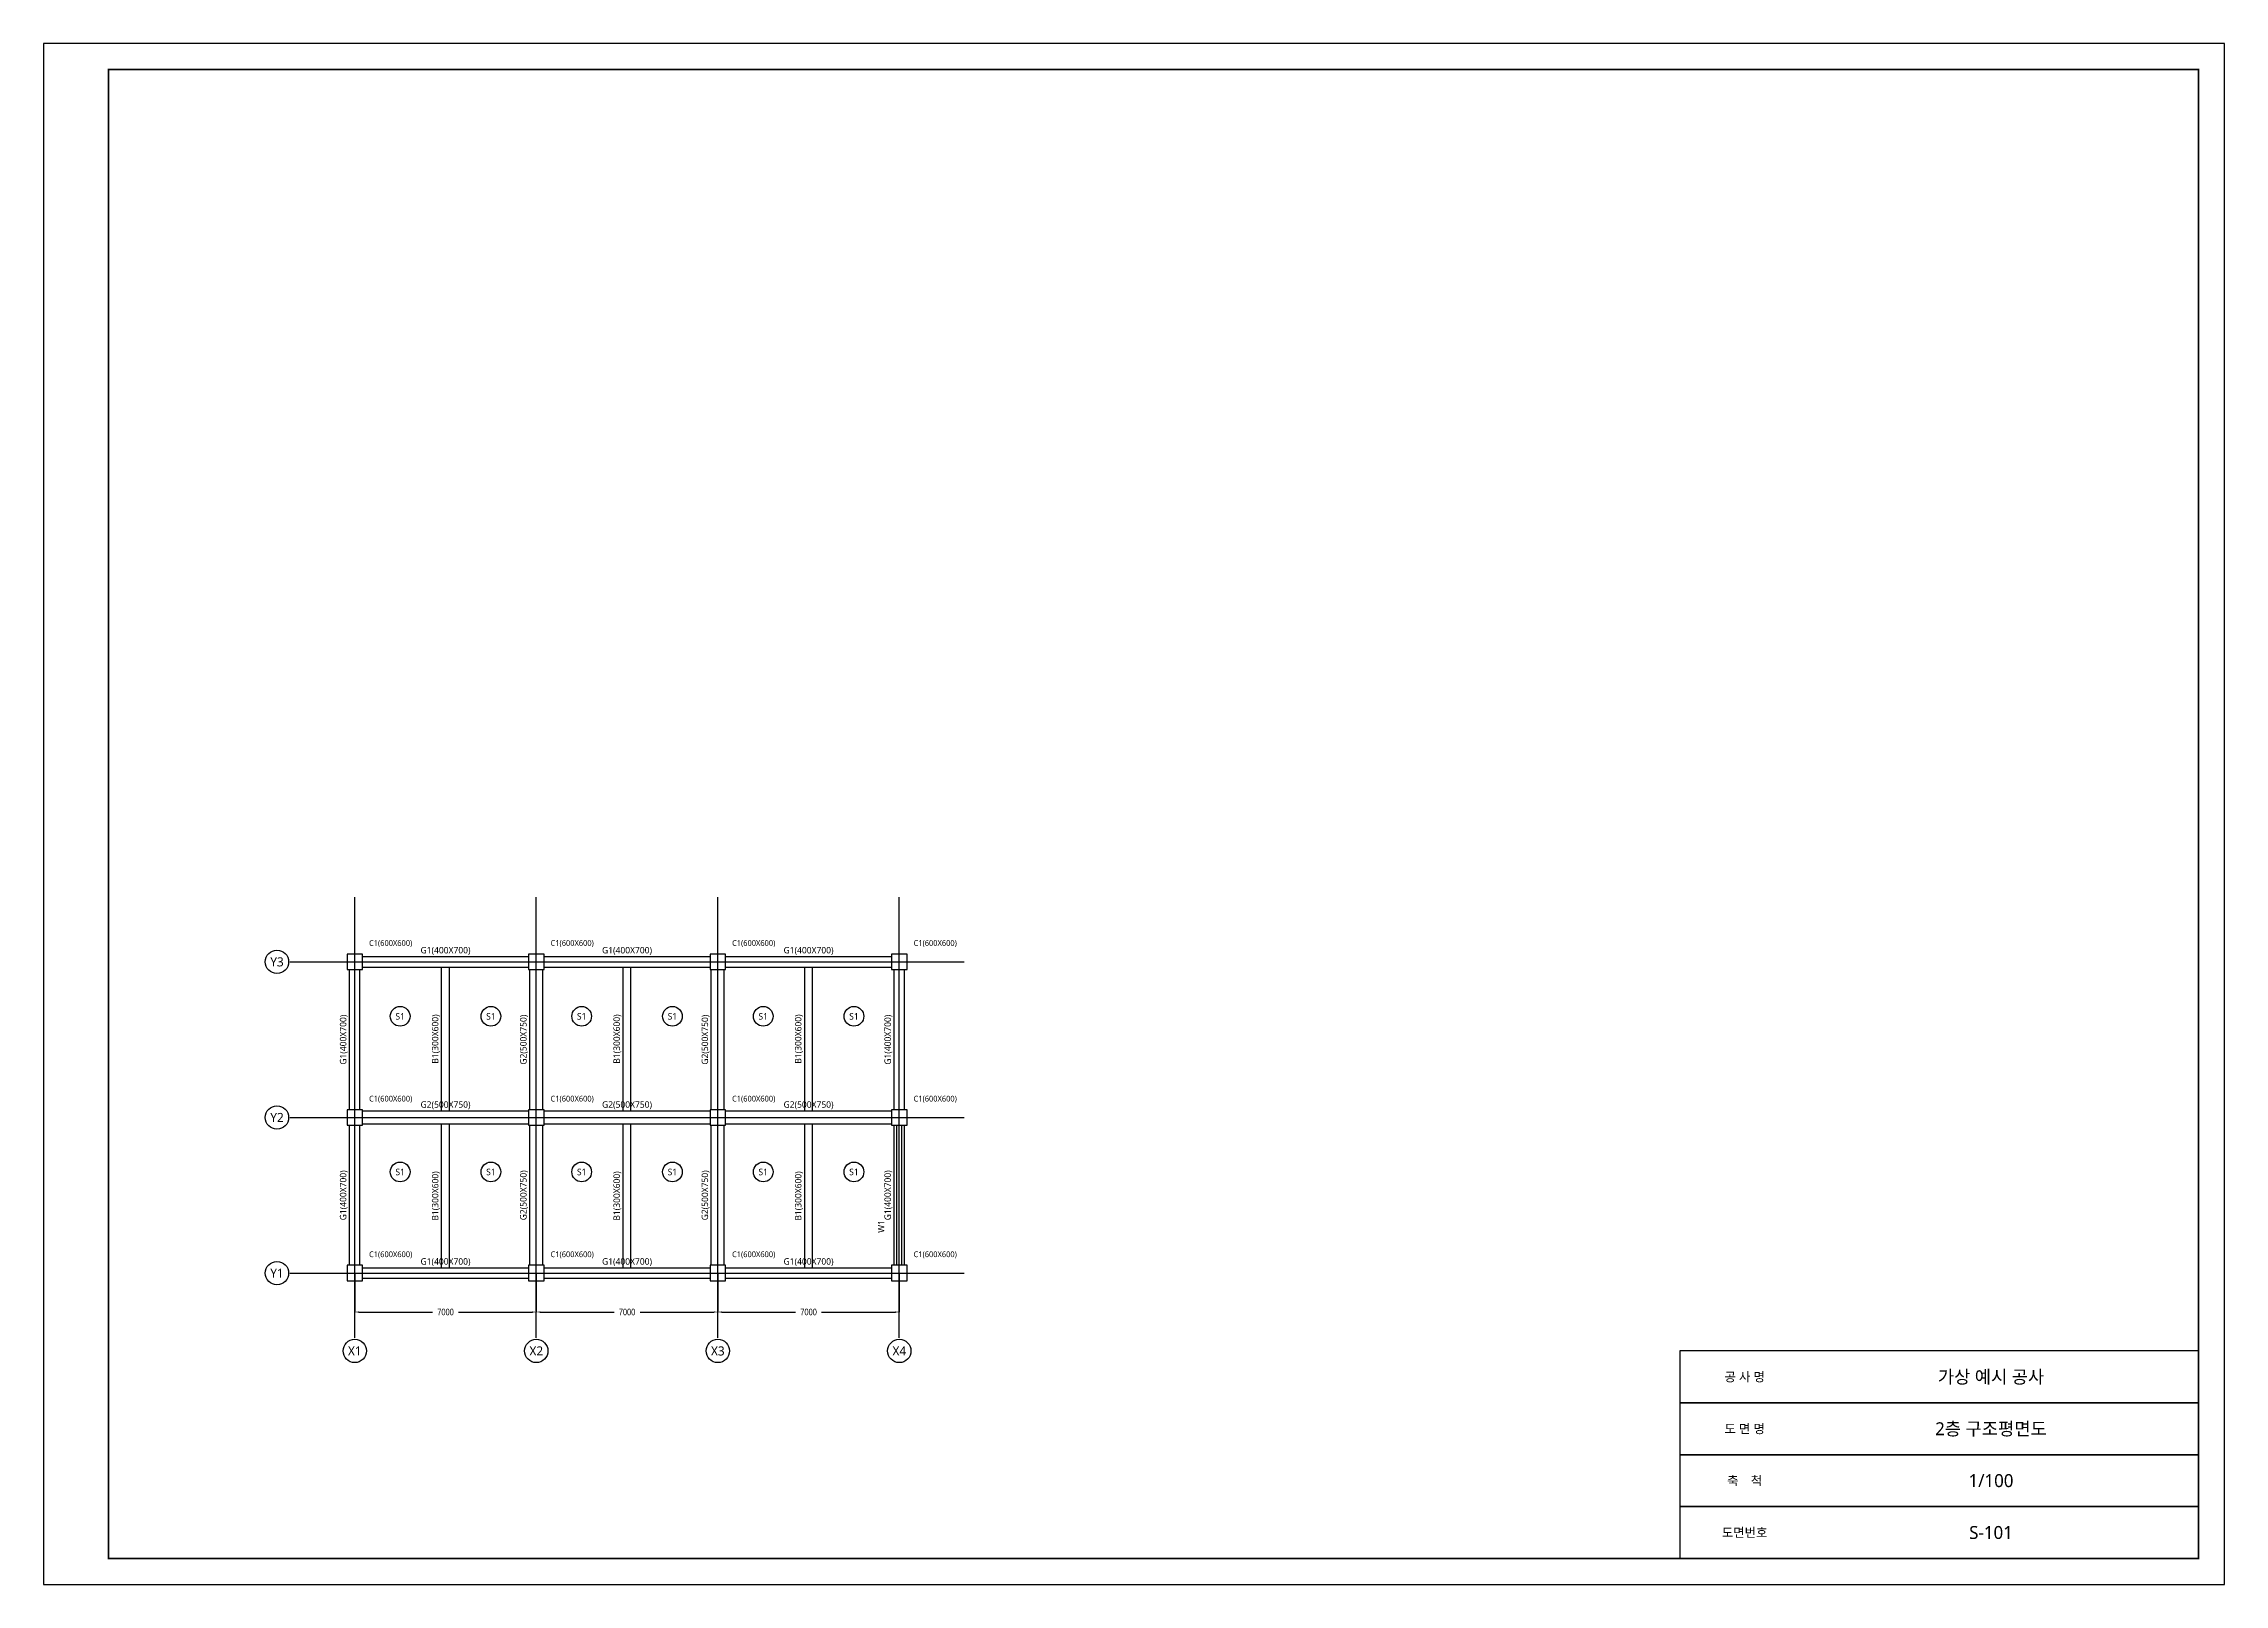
# Model space of a CAD drawing. Header units: millimetres. Extents: x -12000 to 356100, y -12000 to 47400.
# Drawn here: x -12000 to 72100, y -12000 to 47400 of the extents above; entities that cross this region are included whole.
import ezdxf
from ezdxf.enums import TextEntityAlignment as Align

# ---------------------------------------------------------------- set-up
doc = ezdxf.new("R2010")
doc.units = ezdxf.units.MM
for name, color, linetype in [('S-BEAM', 3, 'Continuous'), ('S-BEAM-TXT', 2, 'Continuous'), ('S-COLU', 7, 'Continuous'), ('S-DIMS', 8, 'Continuous'), ('S-GRID', 1, 'Continuous'), ('S-SLAB-TXT', 4, 'Continuous'), ('S-TITLE', 7, 'Continuous'), ('S-WALL', 5, 'Continuous')]:
    doc.layers.add(name, color=color, linetype=linetype)
doc.styles.add('KOR', font='malgun.ttf')
doc.styles.add('OpenSansCondensed-Light', font='OpenSansCondensed-Light.ttf')
doc.dimstyles.get("Standard").update_dxf_attribs({"dimtxt": 2.5, "dimasz": 2.5, "dimexe": 1.25, "dimexo": 0.625, "dimtad": 1, "dimcen": 2.5, "dimazin": 3, "dimtfac": 1, "dimtmove": 0, "dimatfit": 3})

msp = doc.modelspace()

# ---------------------------------------------------------------- texts
at = {"layer": 'S-BEAM-TXT', "style": 'KOR'}
for s, p in [('G1(400X700)', (3500, 12450)), ('G1(400X700)', (10500, 12450)), ('G1(400X700)', (17500, 12450)), ('G2(500X750)', (3500, 6500)), ('G2(500X750)', (10500, 6500)), ('G2(500X750)', (17500, 6500)), ('G1(400X700)', (3500, 450)), ('G1(400X700)', (10500, 450)), ('G1(400X700)', (17500, 450))]:
    msp.add_text(s, height=250, dxfattribs=at).set_placement(p, align=Align.MIDDLE_CENTER)
for s, p in [('G1(400X700)', (-450, 9000)), ('B1(300X600)', (3100, 9025)), ('G2(500X750)', (6500, 9000)), ('B1(300X600)', (10100, 9025)), ('G2(500X750)', (13500, 9000)), ('B1(300X600)', (17100, 9025)), ('G1(400X700)', (20550, 9000)), ('G1(400X700)', (-450, 3000)), ('B1(300X600)', (3100, 2975)), ('G2(500X750)', (6500, 3000)), ('B1(300X600)', (10100, 2975)), ('G2(500X750)', (13500, 3000)), ('B1(300X600)', (17100, 2975)), ('G1(400X700)', (20550, 3000))]:
    msp.add_text(s, height=250, rotation=90, dxfattribs=at).set_placement(p, align=Align.MIDDLE_CENTER)
at = {"layer": 'S-COLU', "style": 'KOR'}
for p in [(550, 12550), (7550, 12550), (14550, 12550), (21550, 12550), (550, 6550), (7550, 6550), (14550, 6550), (21550, 6550), (550, 550), (7550, 550), (14550, 550), (21550, 550)]:
    msp.add_text('C1(600X600)', height=220, dxfattribs=at).set_placement(p, align=Align.BOTTOM_LEFT)
at = {"layer": 'S-GRID', "style": 'KOR'}
for s, p in [('Y3', (-3000, 12000)), ('Y2', (-3000, 6000)), ('Y1', (-3000, 0)), ('X1', (0, -3000)), ('X2', (7000, -3000)), ('X3', (14000, -3000)), ('X4', (21000, -3000))]:
    msp.add_text(s, height=350, dxfattribs=at).set_placement(p, align=Align.MIDDLE_CENTER)
at = {"layer": 'S-SLAB-TXT', "style": 'KOR'}
for p in [(1750, 9900), (5250, 9900), (8750, 9900), (12250, 9900), (15750, 9900), (19250, 9900), (1750, 3900), (5250, 3900), (8750, 3900), (12250, 3900), (15750, 3900), (19250, 3900)]:
    msp.add_text('S1', height=250, dxfattribs=at).set_placement(p, align=Align.MIDDLE_CENTER)
at = {"layer": 'S-TITLE', "style": 'KOR'}
for s, height, p in [('공 사 명', 350, (53600, -4000)), ('가상 예시 공사', 500, (63100, -4000)), ('도 면 명', 350, (53600, -6000)), ('2층 구조평면도', 500, (63100, -6000)), ('축    척', 350, (53600, -8000)), ('1/100', 500, (63100, -8000)), ('도면번호', 350, (53600, -10000)), ('S-101', 500, (63100, -10000))]:
    msp.add_text(s, height=height, dxfattribs=at).set_placement(p, align=Align.MIDDLE_CENTER)
at = {"layer": 'S-WALL', "style": 'KOR'}
msp.add_text('W1', height=250, rotation=90, dxfattribs=at).set_placement((20300, 1800), align=Align.MIDDLE_CENTER)

# ---------------------------------------------------------------- blocks, each defined once
blk = doc.blocks.new('_CLOSEDFILLED')
at = {"color": 0, "linetype": 'BYBLOCK'}
blk.add_solid([(-1, 0.16), (0, 0), (-1, -0.16)], dxfattribs=at)
blk = doc.blocks.new('*D1')
for p, q in [((0, 0), (0, -1500)), ((7000, 0), (7000, -1500)), ((150, -1500), (3000, -1500)), ((4000, -1500), (6850, -1500))]:
    blk.add_line(p, q)
at = {"layer": 'Defpoints'}
for p in [(0, 0), (7000, 0), (0, -1500)]:
    blk.add_point(p, dxfattribs=at)
at = {"layer": 'S-DIMS', "xscale": 150, "yscale": 150, "rotation": 180}
blk.add_blockref('_CLOSEDFILLED', (0, -1500), dxfattribs=at)
at = {"layer": 'S-DIMS', "xscale": 150, "yscale": 150}
blk.add_blockref('_CLOSEDFILLED', (7000, -1500), dxfattribs=at)
at = {"layer": 'S-DIMS', "insert": (3500, -1500), "char_height": 250, "attachment_point": 5, "style": 'OpenSansCondensed-Light'}
blk.add_mtext('7000', dxfattribs=at)
blk = doc.blocks.new('*D2')
for p, q in [((7000, 0), (7000, -1500)), ((14000, 0), (14000, -1500)), ((7150, -1500), (10000, -1500)), ((11000, -1500), (13850, -1500))]:
    blk.add_line(p, q)
at = {"layer": 'Defpoints'}
for p in [(7000, 0), (14000, 0), (7000, -1500)]:
    blk.add_point(p, dxfattribs=at)
at = {"layer": 'S-DIMS', "xscale": 150, "yscale": 150, "rotation": 180}
blk.add_blockref('_CLOSEDFILLED', (7000, -1500), dxfattribs=at)
at = {"layer": 'S-DIMS', "xscale": 150, "yscale": 150}
blk.add_blockref('_CLOSEDFILLED', (14000, -1500), dxfattribs=at)
at = {"layer": 'S-DIMS', "insert": (10500, -1500), "char_height": 250, "attachment_point": 5, "style": 'OpenSansCondensed-Light'}
blk.add_mtext('7000', dxfattribs=at)
blk = doc.blocks.new('*D3')
for p, q in [((14000, 0), (14000, -1500)), ((21000, 0), (21000, -1500)), ((14150, -1500), (17000, -1500)), ((18000, -1500), (20850, -1500))]:
    blk.add_line(p, q)
at = {"layer": 'Defpoints'}
for p in [(14000, 0), (21000, 0), (14000, -1500)]:
    blk.add_point(p, dxfattribs=at)
at = {"layer": 'S-DIMS', "xscale": 150, "yscale": 150, "rotation": 180}
blk.add_blockref('_CLOSEDFILLED', (14000, -1500), dxfattribs=at)
at = {"layer": 'S-DIMS', "xscale": 150, "yscale": 150}
blk.add_blockref('_CLOSEDFILLED', (21000, -1500), dxfattribs=at)
at = {"layer": 'S-DIMS', "insert": (17500, -1500), "char_height": 250, "attachment_point": 5, "style": 'OpenSansCondensed-Light'}
blk.add_mtext('7000', dxfattribs=at)

# ---------------------------------------------------------------- dimensions: what is measured, and where the dimension line sits
at = {"layer": 'S-DIMS'}
for base, p1, p2, picture, middle in [((0, -1500), (0, 0), (7000, 0), '*D1', (3500, -1500)), ((7000, -1500), (7000, 0), (14000, 0), '*D2', (10500, -1500)), ((14000, -1500), (14000, 0), (21000, 0), '*D3', (17500, -1500))]:
    dim = msp.add_linear_dim(base=base, p1=p1, p2=p2, dimstyle='Standard', override={"dimtxt": 250, "dimasz": 150, "dimdec": 0}, dxfattribs=at)
    dim.commit()
    dim.dimension.update_dxf_attribs({"geometry": picture, "text_midpoint": middle})

# ---------------------------------------------------------------- linework, layer by layer
at = {"layer": 'S-BEAM'}
for p, q in [((300, 12200), (6700, 12200)), ((300, 11800), (6700, 11800)), ((3350, 6250), (3350, 11800)), ((3650, 6250), (3650, 11800)), ((7300, 12200), (13700, 12200)), ((7300, 11800), (13700, 11800)), ((10350, 6250), (10350, 11800)), ((10650, 6250), (10650, 11800)), ((14300, 12200), (20700, 12200)), ((14300, 11800), (20700, 11800)), ((17350, 6250), (17350, 11800)), ((17650, 6250), (17650, 11800)), ((-200, 6300), (-200, 11700)), ((200, 6300), (200, 11700)), ((6750, 6300), (6750, 11700)), ((7250, 6300), (7250, 11700)), ((13750, 6300), (13750, 11700)), ((14250, 6300), (14250, 11700)), ((20800, 6300), (20800, 11700)), ((21200, 6300), (21200, 11700)), ((300, 6250), (6700, 6250)), ((7300, 6250), (13700, 6250)), ((14300, 6250), (20700, 6250)), ((-200, 300), (-200, 5700)), ((200, 300), (200, 5700)), ((300, 5750), (6700, 5750)), ((3350, 200), (3350, 5750)), ((3650, 200), (3650, 5750)), ((6750, 300), (6750, 5700)), ((7250, 300), (7250, 5700)), ((7300, 5750), (13700, 5750)), ((10350, 200), (10350, 5750)), ((10650, 200), (10650, 5750)), ((13750, 300), (13750, 5700)), ((14250, 300), (14250, 5700)), ((14300, 5750), (20700, 5750)), ((17350, 200), (17350, 5750)), ((17650, 200), (17650, 5750)), ((20800, 300), (20800, 5700)), ((21200, 300), (21200, 5700)), ((300, 200), (6700, 200)), ((7300, 200), (13700, 200)), ((14300, 200), (20700, 200)), ((300, -200), (6700, -200)), ((7300, -200), (13700, -200)), ((14300, -200), (20700, -200))]:
    msp.add_line(p, q, dxfattribs=at)
at = {"layer": 'S-COLU'}
for points in [[(-300, 11700), (300, 11700), (300, 12300), (-300, 12300)], [(6700, 11700), (7300, 11700), (7300, 12300), (6700, 12300)], [(13700, 11700), (14300, 11700), (14300, 12300), (13700, 12300)], [(20700, 11700), (21300, 11700), (21300, 12300), (20700, 12300)], [(-300, 5700), (300, 5700), (300, 6300), (-300, 6300)], [(6700, 5700), (7300, 5700), (7300, 6300), (6700, 6300)], [(13700, 5700), (14300, 5700), (14300, 6300), (13700, 6300)], [(20700, 5700), (21300, 5700), (21300, 6300), (20700, 6300)], [(-300, -300), (300, -300), (300, 300), (-300, 300)], [(6700, -300), (7300, -300), (7300, 300), (6700, 300)], [(13700, -300), (14300, -300), (14300, 300), (13700, 300)], [(20700, -300), (21300, -300), (21300, 300), (20700, 300)]]:
    msp.add_lwpolyline(points, close=True, dxfattribs=at)
at = {"layer": 'S-GRID'}
for p, q in [((0, -2500), (0, 14500)), ((7000, -2500), (7000, 14500)), ((14000, -2500), (14000, 14500)), ((21000, -2500), (21000, 14500)), ((-2500, 12000), (23500, 12000)), ((-2500, 6000), (23500, 6000)), ((-2500, 0), (23500, 0))]:
    msp.add_line(p, q, dxfattribs=at)
for centre in [(-3000, 12000), (-3000, 6000), (-3000, 0), (0, -3000), (7000, -3000), (14000, -3000), (21000, -3000)]:
    msp.add_circle(centre, 450, dxfattribs=at)
at = {"layer": 'S-SLAB-TXT'}
for centre in [(1750, 9900), (5250, 9900), (8750, 9900), (12250, 9900), (15750, 9900), (19250, 9900), (1750, 3900), (5250, 3900), (8750, 3900), (12250, 3900), (15750, 3900), (19250, 3900)]:
    msp.add_circle(centre, 380, dxfattribs=at)
at = {"layer": 'S-TITLE'}
for points in [[(-12000, -12000), (72100, -12000), (72100, 47400), (-12000, 47400)], [(51100, -5000), (71100, -5000), (71100, -3000), (51100, -3000)], [(51100, -7000), (71100, -7000), (71100, -5000), (51100, -5000)], [(51100, -9000), (71100, -9000), (71100, -7000), (51100, -7000)], [(51100, -11000), (71100, -11000), (71100, -9000), (51100, -9000)]]:
    msp.add_lwpolyline(points, close=True, dxfattribs=at)
at = {"layer": 'S-TITLE', "const_width": 70}
msp.add_lwpolyline([(-9500, -11000), (71100, -11000), (71100, 46400), (-9500, 46400)], close=True, dxfattribs=at)
at = {"layer": 'S-WALL'}
for p, q in [((20900, 300), (20900, 5700)), ((21100, 300), (21100, 5700))]:
    msp.add_line(p, q, dxfattribs=at)

msp.set_redraw_order([(e.dxf.handle, doc.entitydb.next_handle()) for e in msp.query("TEXT MTEXT ATTDEF DIMENSION ARC_DIMENSION")])  # texts and dimensions are drawn at this point

doc.saveas('drawing.dxf')
